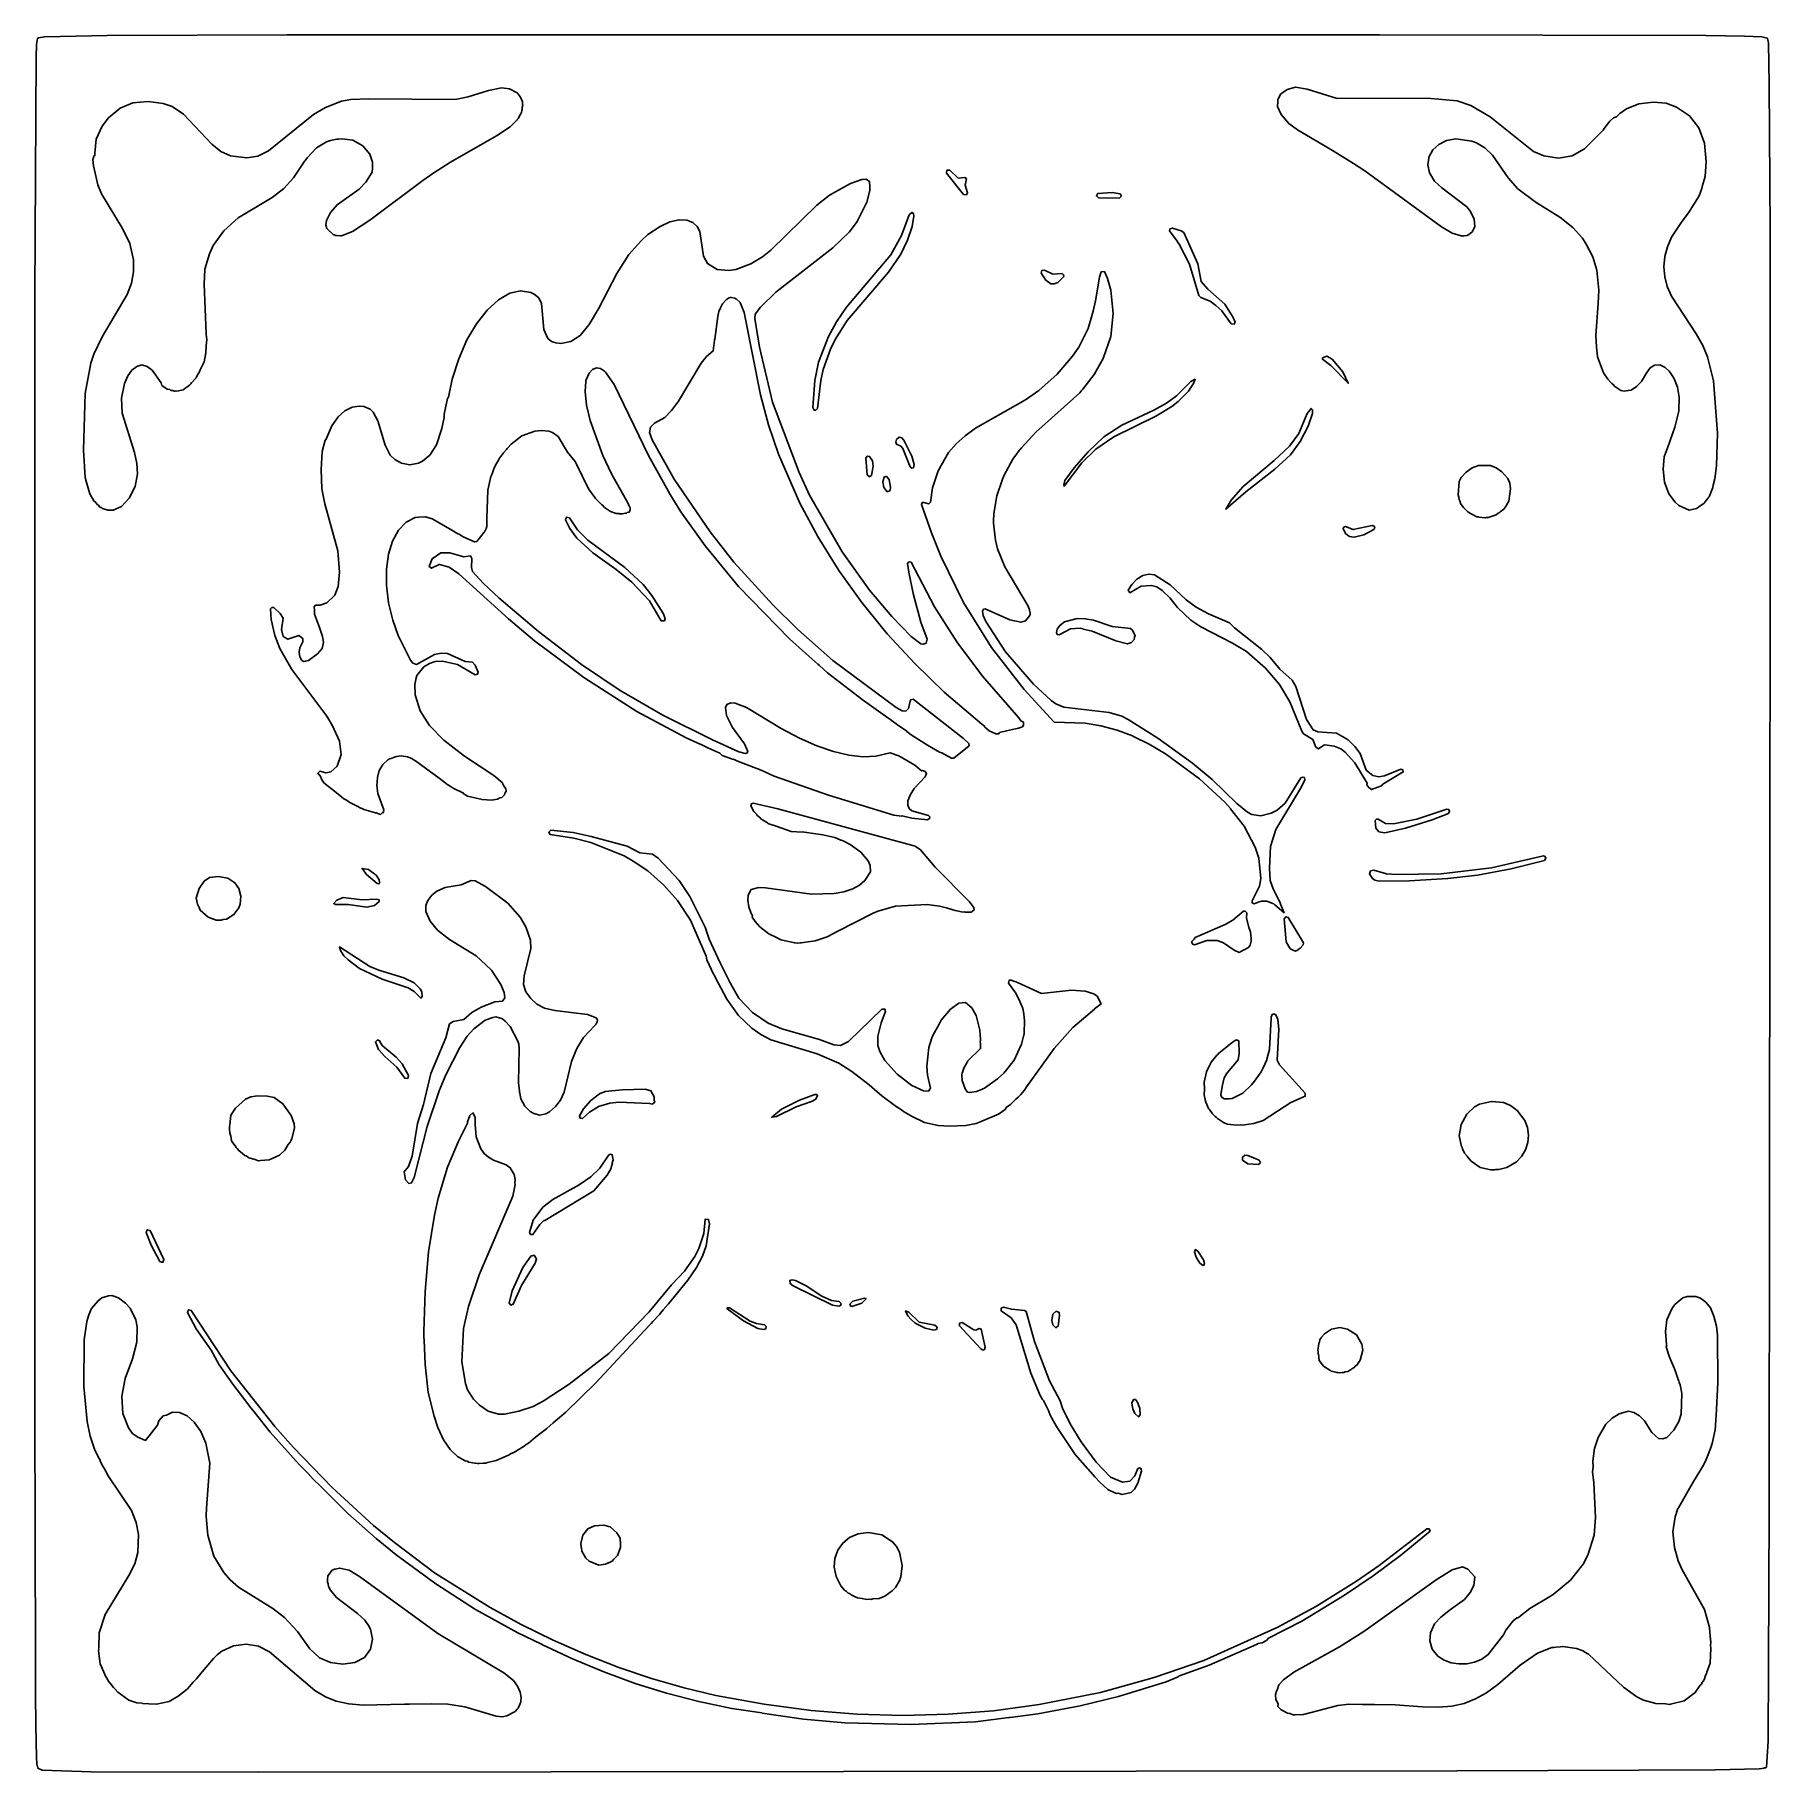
# Model space of a CAD drawing. Header units: millimetres. Extents: x 0 to 299, y 0 to 300.
import ezdxf

# ---------------------------------------------------------------- set-up
doc = ezdxf.new("R2010")
doc.units = ezdxf.units.MM
doc.layers.add('CUT', color=7, linetype='CONTINUOUS')

msp = doc.modelspace()

# ---------------------------------------------------------------- linework, layer by layer
at = {"layer": 'CUT'}
for points in [[(0.3957, 1.4919), (0.3182, 2.7356), (0.2196, 8.1627), (0.1851, 13.7815), (0.1792, 15.5294), (0.1754, 16.6614), (0.0838, 43.8508), (0.0307, 59.6063), (0.0307, 161.6471), (0.0615, 254.8679), (0.2966, 295.9313), (0.3348, 297.8568), (0.3394, 297.9547), (0.3409, 297.9887), (0.3416, 298.0035), (0.343, 298.0323), (0.5342, 299.0662), (0.6863, 299.1593), (1.689, 299.355), (12.5273, 299.5698), (43.5018, 299.662), (231.9466, 299.6927), (288.2375, 299.5391), (294.916, 299.4466), (297.9107, 299.3244), (298.8423, 299.1203), (298.8744, 299.0696), (298.9975, 298.5455), (299.0478, 298.2807), (299.1901, 291.0987), (299.3137, 266.0197), (299.354, 208.3388), (299.1397, 45.2852), (298.9899, 5.5071), (298.7163, 0.9994), (298.6998, 0.9734), (298.5536, 0.8888), (298.4669, 0.8732), (298.3829, 0.858), (298.272, 0.838), (297.897, 0.7703), (297.46, 0.7049), (289.9103, 0.5614), (276.6677, 0.4661), (245.294, 0.3824), (190.0089, 0.2823), (38.6485, 0.1229), (9.7654, 0.2151), (1.339, 0.4651), (0.5907, 0.8007), (0.4794, 1.1708), (0.4655, 1.2183)], [(287.9755, 218.9037), (288.6464, 219.8436), (288.808, 220.0347), (289.4413, 221.623), (289.503, 222.0534), (289.7773, 223.1476), (290.085, 225.3769), (290.2393, 230.9991), (289.5372, 240.0119), (288.5377, 244.1745), (287.7008, 246.129), (286.5761, 248.1336), (282.2954, 254.6093), (281.5865, 256.2759), (281.1538, 257.9415), (281.0223, 259.6945), (281.1843, 261.4428), (281.6172, 263.1092), (282.3261, 264.7758), (284.1395, 267.5422), (285.2261, 268.9719), (287.0696, 271.9216), (287.3638, 272.7387), (287.4374, 272.8864), (287.5264, 273.1903), (287.6227, 273.4579), (287.6299, 273.5439), (288.1251, 275.2354), (288.3036, 277.831), (287.9948, 281.0244), (287.0381, 283.6178), (285.4192, 285.6863), (283.1702, 287.2171), (281.4005, 287.9007), (279.2173, 288.0583), (276.6722, 287.8078), (274.5477, 286.9345), (273.4207, 286.1242), (272.8194, 285.5234), (272.3211, 285.349), (271.7065, 284.7652), (270.6926, 283.5361), (270.555, 283.261), (267.2983, 280.0072), (265.1643, 278.8318), (262.8244, 278.4106), (260.2971, 278.822), (258.5266, 279.5675), (251.0748, 285.5569), (247.7005, 287.4848), (245.3299, 288.3132), (240.1686, 288.765), (224.6443, 288.6743), (219.4626, 290.335), (217.4532, 290.6369), (216.0308, 290.2437), (214.9113, 289.4281), (214.4005, 288.4798), (214.3994, 288.1886), (214.398, 288.1856), (214.3993, 288.1626), (214.3962, 287.3304), (214.9968, 285.9259), (216.3052, 284.3906), (217.7908, 283.2711), (223.8565, 279.7418), (227.4992, 277.4823), (229.4165, 276.2469), (242.6548, 266.6028), (244.5097, 265.4769), (246.0625, 265.0028), (246.23, 265.0189), (246.3297, 264.9911), (246.5184, 265.0465), (247.0705, 265.0994), (247.5404, 265.365), (247.9764, 265.7979), (248.3789, 266.6151), (248.2883, 267.8896), (247.6656, 269.2074), (247.0181, 270.041), (242.6965, 273.322), (241.4732, 274.4505), (240.6069, 275.8574), (240.2857, 277.2831), (240.4442, 278.4207), (240.4732, 278.6164), (240.5168, 278.7014), (241.1546, 279.8579), (242.1913, 280.795), (243.4899, 281.4458), (245.1407, 281.7475), (247.8783, 281.3656), (248.7038, 281.0763), (250.1255, 280.2111), (251.4206, 278.9543), (254.1346, 275.0117), (255.8261, 273.1376), (258.9632, 270.7552), (263.0607, 268.2588), (265.2886, 266.4683), (266.9443, 264.6287), (267.622, 263.5989), (268.7285, 261.4168), (269.4561, 259.0775), (269.7993, 255.6266), (269.6796, 253.3424), (269.2752, 247.8205), (269.3646, 245.8688), (269.5855, 244.1589), (270.589, 241.3914), (271.3188, 240.3135), (271.8695, 239.7475), (272.0128, 239.5627), (272.1837, 239.4246), (272.5568, 239.041), (273.6086, 238.3741), (274.1572, 238.2426), (274.8756, 238.3608), (274.8885, 238.3611), (274.8946, 238.3639), (275.3721, 238.4425), (276.306, 239.025), (277.1405, 239.9242), (278.0717, 241.4674), (278.635, 242.2547), (279.3724, 242.7514), (280.2994, 242.7811), (281.2362, 242.3444), (281.9202, 241.6846), (282.1075, 241.4823), (282.5353, 240.7631), (282.754, 240.3627), (282.796, 240.2858), (282.8143, 240.2523), (282.8203, 240.2414), (283.3384, 238.9155), (283.6188, 237.2123), (283.5925, 234.8098), (283.592, 234.7973), (282.8775, 232.0122), (281.6681, 228.605), (281.6374, 228.534), (281.6203, 228.4702), (281.0644, 226.9043), (280.8883, 224.8034), (281.1241, 222.5618), (281.8657, 220.5558), (282.929, 219.0901), (283.5964, 218.5031), (285.3626, 217.7228), (286.6462, 218.0352), (286.9926, 218.2615), (287.0046, 218.264), (287.058, 218.3042)], [(17.7562, 223.999), (17.6643, 225.7984), (17.2492, 227.6942), (15.0874, 234.4766), (14.9661, 237.0495), (15.5071, 239.536), (16.0968, 240.8673), (16.7967, 241.8846), (17.6314, 242.5201), (18.5115, 242.7562), (19.4142, 242.5198), (20.2645, 241.8693), (21.8218, 239.6557), (21.9331, 239.2289), (22.8857, 238.5837), (23.3112, 238.5063), (23.5253, 238.3798), (23.8036, 238.342), (24.1268, 238.2476), (24.2298, 238.2626), (24.2578, 238.2527), (24.3177, 238.2723), (24.5402, 238.2421), (25.6531, 238.499), (26.7499, 239.2754), (26.8995, 239.446), (26.9768, 239.5063), (27.0886, 239.6617), (27.8594, 240.5407), (28.1724, 241.1675), (28.3948, 241.4764), (28.54, 241.9034), (29.2245, 243.2742), (29.5578, 244.8247), (29.5805, 246.0488), (29.7117, 247.1208), (29.6184, 248.096), (29.6198, 248.1735), (29.2514, 256.6847), (29.3814, 259.2868), (30.1812, 261.9324), (30.8322, 263.3635), (32.6382, 265.9009), (35.129, 268.1068), (40.9531, 271.6313), (42.9849, 273.2065), (44.6668, 275.0114), (46.5126, 277.7786), (46.632, 277.9447), (46.6849, 278.0182), (46.7294, 278.0802), (47.0037, 278.4619), (48.6423, 280.2092), (50.3275, 281.2112), (51.0493, 281.4608), (52.1246, 281.6816), (52.2771, 281.6962), (52.3049, 281.6989), (52.3957, 281.7076), (53.0282, 281.7683), (54.9064, 281.4918), (56.6317, 280.5342), (57.8494, 279.1234), (58.3037, 277.7065), (58.3021, 277.0113), (58.3016, 276.8074), (58.3014, 276.7403), (58.3014, 276.7129), (58.2018, 275.9971), (57.1062, 274.2649), (55.9696, 273.0975), (52.1739, 270.3714), (51.0241, 269.0711), (50.3425, 267.6504), (50.2308, 266.892), (50.4055, 266.3009), (51.5331, 265.2024), (51.732, 265.1735), (51.9155, 265.0686), (52.0366, 265.0618), (52.0732, 265.0396), (52.2023, 265.0525), (52.6974, 265.0246), (52.714, 265.0312), (52.8621, 265.0097), (53.245, 265.1562), (53.3973, 265.1714), (54.4005, 265.5983), (54.8464, 265.7688), (57.8153, 267.7241), (66.9678, 274.5441), (68.8891, 275.8582), (71.712, 277.7469), (79.6632, 282.2482), (82.0419, 283.8387), (82.5344, 284.353), (83.2345, 285.0374), (83.3029, 285.1555), (83.4567, 285.3161), (83.6346, 285.7283), (83.9547, 286.2812), (84.0162, 286.6126), (84.0994, 286.8055), (84.1108, 287.1227), (84.1854, 287.5248), (84.1315, 287.6987), (84.1467, 288.1219), (83.8062, 288.9499), (83.2444, 289.6755), (81.8939, 290.3668), (80.5288, 290.5164), (78.3145, 290.0642), (74.7943, 288.9843), (72.5183, 288.55), (57.574, 288.642), (54.5667, 288.521), (52.9143, 288.2229), (50.1542, 287.1336), (48.1289, 285.9375), (40.3689, 279.6604), (38.4933, 278.7684), (36.5915, 278.4431), (33.7817, 278.8446), (32.1322, 279.5881), (30.6003, 280.8098), (25.6877, 286.0277), (23.7076, 287.2986), (22.2046, 287.8441), (19.5702, 288.1809), (16.9254, 287.9363), (14.749, 287.0366), (12.7608, 285.3744), (11.6565, 283.9026), (10.6401, 281.6751), (10.4054, 279.2537), (10.4192, 278.8657), (10.2879, 278.8657), (10.0728, 278.159), (10.165, 277.0836), (10.9024, 273.8266), (11.517, 272.2903), (15.1734, 266.2987), (16.4493, 263.7242), (17.0701, 260.8965), (17.0732, 258.8354), (16.7222, 256.8545), (15.9838, 254.8855), (11.634, 247.6285), (10.2132, 244.6061), (9.6865, 243.0562), (8.7134, 237.8416), (8.439, 228.0848), (8.7106, 223.3713), (8.8292, 222.9728), (8.8336, 222.9021), (9.559, 220.5121), (9.5638, 220.505), (9.588, 220.4234), (10.2387, 219.3208), (10.5779, 219.0183), (10.8128, 218.6741), (11.0064, 218.5695), (11.179, 218.2736), (11.6032, 218.104), (11.7099, 218.0088), (12.6303, 217.724), (13.5774, 217.7463), (14.9937, 218.3649), (16.3397, 219.8193), (17.3483, 221.8118)], [(160.7539, 272.0732), (160.9138, 272.4375), (160.4835, 273.7691), (160.713, 274.8825), (160.4265, 275.0578), (159.3073, 274.9921), (157.8494, 276.346), (157.3521, 276.3269), (157.3014, 275.8026), (160.2369, 272.1304)], [(41.4273, 196.0976), (42.2852, 193.863), (44.3606, 190.2654), (50.3829, 182.1831), (51.3759, 180.5665), (52.5753, 177.8909), (52.8674, 175.5755), (52.1833, 173.567), (51.11, 172.6358), (50.2213, 172.4363), (49.1839, 172.7357), (48.8472, 172.3691), (49.3684, 171.7494), (49.4024, 171.4776), (49.894, 170.7402), (52.0026, 169.0608), (52.4093, 168.677), (52.9278, 168.3239), (53.3661, 167.9748), (53.7775, 167.7453), (54.3796, 167.3353), (55.6496, 166.7009), (56.285, 166.3463), (56.4894, 166.2813), (56.7836, 166.1344), (58.8164, 165.5149), (58.8966, 165.5154), (59.6649, 165.2709), (59.9311, 165.5223), (60.0912, 165.5234), (60.1563, 165.735), (60.218, 165.7933), (60.1958, 165.8635), (60.2529, 166.0489), (59.2156, 168.8789), (59.0282, 170.2725), (59.121, 171.6373), (59.4612, 172.8185), (60.079, 173.8739), (60.9357, 174.6963), (61.1027, 174.779), (62.3962, 175.2684), (63.2057, 175.374), (64.3312, 175.2122), (65.0721, 174.8824), (65.0834, 174.8763), (65.1246, 174.8538), (65.2986, 174.7591), (65.7166, 174.5314), (69.782, 171.521), (71.2873, 170.3527), (71.5297, 170.2268), (71.7408, 170.0705), (71.8644, 170.0097), (72.1798, 169.7712), (73.9912, 168.9245), (73.9219, 168.8659), (74.69, 168.405), (77.1789, 167.8212), (78.8074, 167.6983), (79.8521, 167.8827), (80.2415, 168.1139), (80.5842, 168.2019), (81.0397, 168.6316), (81.1247, 168.9516), (81.348, 169.2077), (81.2866, 169.7001), (80.9485, 170.1688), (80.6758, 170.7568), (79.2235, 172.0018), (74.1433, 175.3284), (70.5664, 178.0721), (68.1174, 180.5802), (66.503, 183.1456), (65.6683, 185.8668), (65.5709, 187.6824), (65.8409, 188.8072), (65.8412, 188.8124), (65.9412, 189.2287), (67.1185, 190.7095), (68.0929, 191.3149), (69.1203, 191.6244), (70.3321, 191.718), (72.9188, 191.1412), (76.0106, 189.3577), (76.4034, 189.4527), (76.5101, 189.8076), (75.9697, 191.0264), (75.5066, 191.531), (74.2373, 191.6566), (71.2068, 193.0002), (70.1276, 193.0825), (68.9756, 192.8256), (65.8547, 191.1224), (65.2571, 191.3416), (64.8227, 191.8645), (62.7241, 196.1117), (61.803, 198.7521), (61.0619, 201.7734), (60.715, 204.7653), (60.715, 207.5374), (61.0581, 210.145), (61.7457, 212.3936), (62.7573, 214.2549), (64.0718, 215.6557), (65.644, 216.4414), (66.2647, 216.5443), (67.4217, 216.5474), (68.5707, 216.2466), (68.6595, 216.2125), (68.6902, 216.2008), (68.6987, 216.1975), (68.7046, 216.1952), (71.9537, 214.2965), (72.9911, 213.643), (73.2096, 213.5625), (73.9178, 213.1487), (75.8787, 212.2513), (76.2711, 212.3167), (77.5262, 213.9195), (77.6061, 213.9931), (77.6346, 214.0579), (77.6495, 214.0769), (77.6984, 214.2029), (77.7076, 214.2239), (77.8042, 214.3428), (77.8665, 214.585), (78.0123, 214.9164), (78.0085, 215.1375), (78.0397, 215.2589), (78.0042, 215.3888), (77.989, 216.2735), (78.2026, 221.1745), (78.7152, 223.5101), (78.7473, 223.5931), (78.8073, 223.748), (78.8982, 223.9828), (79.2263, 224.8305), (79.4569, 225.387), (80.0574, 226.4778), (80.192, 226.7165), (80.8887, 227.596), (81.4172, 228.2087), (81.5235, 228.332), (81.6369, 228.4634), (82.2022, 229.1188), (84.0439, 230.513), (86.2648, 231.3535), (87.4278, 231.48), (88.7028, 231.3247), (89.3406, 231.1072), (90.2778, 230.4195), (91.9245, 227.7213), (93.2275, 226.1229), (93.4627, 225.6761), (95.5567, 221.381), (96.6247, 219.8967), (96.7623, 219.759), (96.7726, 219.7432), (97.7943, 218.6972), (97.8909, 218.6296), (98.3079, 218.2124), (99.3229, 217.4851), (100.2962, 217.1345), (100.7561, 217.1217), (100.9015, 217.071), (101.239, 217.107), (101.3721, 217.0769), (101.932, 217.1809), (102.1001, 217.1988), (102.2312, 217.3013), (102.5771, 217.3893), (102.7334, 217.7691), (102.6978, 217.8805), (102.7208, 218.0672), (102.6934, 218.123), (102.7079, 218.1706), (102.5918, 218.3291), (102.4859, 218.544), (102.3878, 218.8513), (99.5217, 223.9722), (97.9982, 227.1745), (95.8173, 233.1949), (95.1979, 235.8515), (94.9444, 238.1802), (95.0744, 239.892), (95.1036, 240.0962), (95.625, 241.3424), (96.2498, 241.9715), (96.9405, 242.2634), (97.6315, 242.1667), (98.2996, 241.6942), (98.4651, 241.5278), (99.953, 239.4095), (105.9132, 227.1513), (109.6179, 220.4461), (111.4869, 217.443), (115.6351, 211.5738), (121.3922, 204.5917), (130.203, 195.5348), (133.0367, 193.0073), (135.0821, 191.1467), (135.3831, 190.9144), (136.74, 189.704), (142.7543, 185.0707), (147.1837, 181.8947), (147.2295, 181.8545), (147.2645, 181.8368), (149.0471, 180.5586), (150.381, 179.6939), (150.4302, 179.5586), (151.1676, 178.9748), (154.0251, 177.1927), (156.0838, 176.0251), (156.4767, 175.9023), (158.1409, 174.9679), (158.5309, 174.9807), (161.1671, 177.1106), (161.1138, 177.517), (160.2117, 178.3601), (151.559, 185.1453), (151.0533, 185.0045), (150.7201, 183.5134), (150.2677, 183.0845), (149.6108, 183.1146), (148.5804, 183.7256), (137.6953, 191.7826), (131.6692, 197.1322), (127.3545, 201.4161), (120.6188, 208.7365), (116.495, 213.9681), (110.3358, 223.0839), (106.4907, 229.8512), (106.0683, 231.0973), (106.223, 232.0283), (106.9337, 232.7079), (108.7081, 233.7266), (109.873, 234.8885), (111.0506, 236.5212), (114.9775, 243.087), (115.8833, 244.2151), (117.0438, 245.1788), (117.2609, 247.062), (117.3113, 247.2298), (117.8421, 251.1364), (118.0343, 251.9542), (118.2825, 252.613), (118.6603, 253.312), (119.3308, 254.0546), (119.6645, 254.2655), (120.0642, 254.4199), (120.1333, 254.4164), (120.1411, 254.416), (120.1537, 254.4153), (120.1674, 254.4146), (120.7917, 254.2606), (120.9323, 254.1801), (121.0116, 254.1347), (121.0534, 254.1108), (121.0587, 254.1078), (121.6841, 253.5046), (122.392, 251.8003), (125.1914, 237.5942), (126.6006, 232.4153), (128.3218, 227.3744), (131.9745, 218.9068), (135.1316, 213.0844), (138.6905, 207.3488), (142.6768, 201.7999), (147.0475, 196.4205), (151.802, 191.2661), (156.8797, 186.3426), (163.3973, 180.8041), (163.8114, 180.504), (163.8268, 180.3882), (164.6564, 179.6815), (165.7625, 179.1592), (166.2849, 179.1592), (166.4465, 179.3705), (167.6038, 179.706), (169.71, 180.1322), (170.3813, 180.3768), (170.5757, 180.6397), (170.5279, 180.7151), (170.566, 180.7363), (170.543, 181.2), (170.078, 181.4266), (169.7559, 181.9359), (163.4737, 189.1128), (159.0717, 195.0241), (155.2226, 201.0607), (151.182, 208.7654), (150.7895, 208.8308), (150.5511, 208.5546), (150.7894, 207.0386), (151.558, 203.3508), (152.8776, 198.4111), (153.9486, 195.5076), (153.7643, 194.7724), (153.2623, 194.592), (152.8357, 194.6993), (151.199, 195.9456), (147.8814, 199.3862), (144.024, 203.9536), (139.2883, 210.5344), (133.6554, 220.3214), (131.8592, 224.2231), (127.2743, 236.3199), (125.0299, 245.8204), (124.1989, 250.7735), (124.2717, 251.5346), (125.1754, 252.7399), (127.8366, 255.3076), (137.6895, 262.9808), (140.5404, 265.7409), (141.8782, 267.479), (143.539, 270.8432), (144.0383, 272.8667), (144.0733, 273.7239), (143.9979, 274.1251), (143.9743, 274.4062), (143.6643, 274.6262), (143.6461, 274.6273), (143.4107, 274.7997), (142.6874, 274.7447), (140.7304, 274.0587), (137.0823, 272.0189), (134.9218, 270.2822), (126.9827, 262.5573), (125.558, 261.3788), (123.5505, 260.1831), (120.9751, 259.219), (119.7271, 259.022), (117.7063, 259.2085), (116.0719, 260.2337), (115.3483, 261.5049), (114.7409, 265.7695), (114.2696, 266.608), (113.5052, 267.3061), (112.4808, 267.7517), (111.1523, 267.8078), (109.5871, 267.416), (107.894, 266.6431), (105.779, 265.2249), (104.6499, 264.2206), (102.49, 261.7903), (100.4091, 258.5191), (97.2699, 252.4264), (95.6406, 249.7211), (94.0981, 247.8634), (92.4933, 246.7972), (90.737, 246.4582), (89.8835, 246.5476), (89.1428, 246.8256), (88.5337, 247.3073), (87.8166, 248.8543), (87.4544, 253.3626), (86.996, 254.3066), (86.1774, 254.9742), (85.6042, 255.2532), (83.812, 255.5648), (81.9424, 255.1208), (80.0424, 254.0123), (78.0499, 252.21), (76.2338, 249.8745), (74.5597, 247.0679), (73.16, 243.8373), (72.0404, 240.2969), (71.3847, 237.2213), (71.218, 236.9859), (70.6649, 234.2513), (70.6365, 233.7115), (70.2247, 231.7798), (69.3277, 228.992), (68.1601, 227.1793), (66.921, 226.1573), (66.2118, 225.8292), (64.7036, 225.5615), (63.3062, 225.8118), (62.1081, 226.4812), (61.3312, 227.2182), (60.4554, 228.9142), (59.2175, 233.1129), (58.4172, 234.6068), (57.8919, 235.1356), (56.8071, 235.6003), (56.0072, 235.6663), (54.7529, 235.4629), (53.5182, 234.8455), (52.3727, 233.7885), (51.2632, 232.2806), (50.2572, 229.8763), (50.1091, 229.7653), (49.5867, 227.8295), (49.4024, 224.7569), (49.556, 221.4077), (50.0476, 218.8267), (52.2906, 210.6843), (52.6099, 207.0329), (52.3459, 204.5468), (51.7806, 203.0892), (50.3944, 201.744), (49.2566, 201.3529), (48.4693, 201.3363), (48.2157, 201.0553), (48.2738, 200.4549), (48.2655, 200.4524), (48.2655, 199.7765), (49.1165, 197.487), (49.66, 195.9468), (49.824, 194.9598), (49.5975, 193.8609), (48.7871, 192.9345), (47.2214, 191.8019), (46.452, 191.6092), (46.0839, 191.83), (45.733, 192.4241), (45.6298, 193.2265), (45.763, 194.0063), (46.2959, 195.0057), (46.2962, 195.5954), (45.5503, 196.121), (43.6941, 195.4808), (42.8691, 195.9657), (42.587, 197.1325), (42.859, 199.1095), (42.3463, 199.8948), (41.2652, 200.9305), (40.9369, 200.9589), (40.6933, 200.6894), (40.7935, 198.873)], [(187.4583, 271.8577), (187.2245, 272.2644), (185.8286, 272.5084), (183.3707, 272.3298), (183.1315, 271.8947), (183.4756, 271.5801), (187.0928, 271.5173)], [(138.0782, 247.1256), (140.1676, 250.4133), (147.2961, 258.7708), (149.3855, 261.8434), (150.5531, 264.3015), (151.352, 266.6367), (151.6285, 268.3881), (151.567, 268.8797), (151.2905, 269.0641), (150.8296, 268.6339), (149.5391, 265.1004), (147.6648, 261.7512), (140.0447, 252.7177), (138.2933, 250.1982), (136.9414, 247.6786), (135.2207, 243.2233), (134.5754, 240.0585), (134.2067, 235.4189), (134.4525, 234.9887), (134.7291, 234.958), (135.0056, 235.2345), (135.5894, 240.0893), (136.0196, 241.9943), (137.2793, 245.4971)], [(197.1033, 263.9635), (197.4026, 263.5645), (199.1944, 260.1278), (200.8015, 254.7365), (201.1511, 254.3721), (202.7332, 253.7315), (203.7485, 253.0346), (204.7417, 252.1012), (206.4022, 249.84), (206.9003, 249.7942), (207.0647, 250.1651), (206.7255, 250.9468), (205.2982, 253.2269), (202.328, 255.8305), (201.1905, 257.165), (200.6491, 260.1899), (198.1986, 265.5989), (197.7485, 265.9131), (196.2493, 266.3509), (195.8254, 266.2526), (195.7427, 265.8584), (197.0423, 264.099)], [(156.2812, 209.7736), (160.1946, 201.7939), (165.0502, 194.0496), (170.661, 186.8156), (175.8783, 181.2001), (181.189, 180.9976), (183.9138, 180.5662), (186.7097, 179.8124), (189.3838, 178.7909), (189.5333, 178.7224), (192.2382, 177.4005), (195.0777, 175.7326), (200.9023, 171.4164), (205.2939, 167.3627), (206.2598, 166.2592), (206.257, 166.2408), (208.6305, 163.2214), (210.532, 159.6231), (211.1386, 157.7362), (211.4767, 154.2184), (211.2438, 152.9231), (209.9763, 150.3832), (210.0112, 150.0224), (210.3659, 149.8476), (211.1855, 150.1907), (211.6245, 150.3022), (212.533, 150.3289), (213.5651, 149.935), (213.6258, 149.899), (213.6426, 149.889), (213.6608, 149.8783), (213.7526, 149.8239), (213.925, 149.6918), (215.5083, 148.3101), (214.8966, 149.8174), (214.9028, 149.8425), (214.819, 150.0087), (214.648, 150.4302), (214.5703, 150.5019), (213.5993, 152.4271), (213.1177, 153.8518), (212.964, 155.9797), (213.1837, 159.726), (214.0985, 162.6431), (218.3409, 169.7141), (219.0984, 171.1926), (218.9962, 171.6134), (218.716, 171.7158), (218.4211, 171.5603), (215.6854, 167.2167), (214.3217, 165.9798), (213.2964, 165.5007), (211.4672, 165.0316), (209.9652, 165.2498), (209.1854, 165.6323), (207.3826, 167.1399), (203.1156, 171.284), (199.7331, 174.1134), (193.7014, 178.4301), (188.5919, 181.6436), (187.4998, 182.2011), (185.3322, 182.8593), (177.522, 183.7463), (176.1572, 184.3126), (175.3209, 184.8869), (172.3104, 187.7393), (167.4781, 193.2791), (164.0573, 198.5454), (163.621, 199.5812), (163.5042, 200.3303), (163.6645, 200.6459), (163.9388, 200.6869), (168.2243, 198.8291), (170.1233, 198.3929), (170.9277, 198.617), (171.661, 199.5423), (171.6731, 199.6607), (171.6997, 199.6993), (171.6864, 199.7907), (171.7126, 200.0465), (171.5874, 200.4748), (171.5819, 200.5124), (171.5714, 200.5292), (171.3761, 201.1971), (167.3345, 207.9331), (166.0795, 211.041), (165.7072, 212.5691), (165.4125, 215.4568), (165.4104, 215.831), (165.4631, 217.1386), (165.9547, 220.2113), (166.9231, 223.0874), (167.217, 223.7752), (168.7112, 226.5146), (169.8105, 228.0141), (169.8137, 228.0177), (169.8321, 228.0381), (169.9086, 228.1231), (170.208, 228.4555), (172.6707, 231.1575), (180.2653, 237.9384), (180.6373, 238.4344), (180.7775, 238.5623), (182.7567, 241.1168), (184.3055, 243.8776), (185.6148, 247.6693), (186.0454, 251.6495), (185.6248, 255.662), (185.0674, 257.6781), (184.521, 258.8805), (183.9749, 258.8226), (183.6706, 257.9106), (182.9637, 253.8298), (182.5827, 252.0551), (181.7275, 249.0362), (180.1149, 245.8022), (179.0403, 244.2524), (176.3523, 241.1954), (173.1977, 238.3518), (170.9329, 236.7403), (162.2668, 231.842), (160.4751, 230.5377), (158.9513, 229.1391), (157.648, 227.677), (155.825, 224.4776), (154.8796, 221.5644), (154.5178, 219.0987), (154.23, 218.8029), (153.1484, 219.1031), (152.9654, 218.6804), (154.6847, 213.8248)], [(175.2859, 256.7711), (175.839, 256.7341), (176.477, 257.0036), (177.4894, 258.0277), (177.4779, 258.321), (177.2292, 258.535), (175.6001, 258.4405), (174.1742, 259.0998), (173.7128, 259.0455), (173.6317, 258.5881), (174.4095, 257.3664)], [(222.1144, 243.9608), (222.1452, 243.7457), (223.5586, 242.6703), (226.5697, 239.5976), (225.6172, 241.5641), (223.7736, 243.7764), (222.8519, 244.2988)], [(193.3854, 233.9133), (196.12, 235.6032), (197.2569, 236.4636), (199.0083, 238.215), (199.9608, 239.6898), (200.1452, 240.3043), (199.4385, 239.9356), (196.9497, 237.4468), (195.229, 236.187), (193.0474, 234.958), (187.5474, 232.377), (184.4134, 230.349), (181.7095, 227.7988), (179.2821, 225.0334), (177.715, 222.8211), (177.5, 222.1144), (177.5614, 221.8379), (180.6033, 225.8937), (183.0614, 228.2597), (186.134, 230.349)], [(219.6563, 232.1926), (220.3938, 234.3742), (220.3938, 235.0194), (220.1479, 235.2652), (219.5027, 234.4049), (218.0586, 230.9636), (216.4301, 228.7513), (213.8183, 226.2932), (208.4413, 221.7764), (206.3519, 219.472), (205.4608, 217.8742), (208.9329, 220.8854), (213.9105, 224.7876), (216.6144, 227.2457), (218.2736, 229.5502)], [(151.0273, 225.1697), (151.2971, 224.9744), (151.5889, 225.036), (151.7325, 225.6091), (151.3141, 227.033), (149.9047, 229.8067), (149.5593, 230.1907), (149.1313, 230.3195), (148.6745, 229.8962), (148.5383, 229.4367), (148.6719, 229.0838), (149.3997, 228.748), (149.7768, 228.342)], [(143.9935, 223.4765), (144.3509, 223.7287), (144.659, 225.2981), (144.5356, 226.2052), (144.0259, 226.9619), (143.6003, 227.0506), (143.3578, 226.6899), (143.6005, 223.8096)], [(253.416, 217.9199), (253.7857, 218.4951), (253.8241, 218.5354), (253.8363, 218.5739), (254.2784, 219.2617), (254.5348, 221.4146), (254.4227, 222.3836), (254.1, 223.1764), (253.0395, 224.3442), (252.1093, 225.006), (251.0851, 225.4042), (249.0088, 225.4174), (247.9184, 225.006), (246.9313, 224.2943), (246.044, 223.3428), (245.6831, 222.6499), (245.5207, 220.3444), (245.6877, 219.7472), (245.6677, 219.6977), (245.8089, 219.3138), (245.9597, 218.7748), (246.352, 218.334), (246.4649, 218.1908), (246.518, 218.1476), (247.1166, 217.4751), (247.4576, 217.2838), (247.5522, 217.1891), (247.8791, 217.0473), (248.7265, 216.572), (249.0163, 216.5541), (249.1044, 216.5159), (250.2223, 216.4247), (250.3835, 216.4537), (250.4514, 216.4503), (250.4935, 216.4633), (250.6749, 216.4521), (252.0979, 216.9231), (252.442, 217.1833), (252.5989, 217.2509), (252.7738, 217.4342)], [(146.9274, 223.5893), (146.5279, 223.4049), (146.2821, 222.6368), (146.4972, 221.6228), (147.0503, 220.8854), (147.5419, 221.1312), (147.6341, 221.715), (147.3883, 222.944)], [(93.5421, 212.8982), (96.2578, 210.3652), (100.2943, 207.498), (102.9838, 205.3324), (106.0322, 202.0689), (108.0773, 198.6709), (108.6253, 198.6459), (108.748, 198.9996), (108.4559, 199.829), (106.487, 203.0275), (104.9748, 204.8995), (101.7897, 207.8414), (95.4318, 212.5368), (93.6595, 214.3447), (92.2555, 216.3953), (91.7423, 216.5198), (91.5626, 216.0542), (92.3032, 214.5857)], [(226.8097, 213.1969), (227.604, 213.0787), (229.2741, 213.4685), (230.9728, 214.3941), (231.1463, 214.7167), (231.0337, 214.9919), (230.7217, 215.106), (227.442, 214.3768), (226.0835, 214.8985), (225.7694, 214.7711), (225.6695, 214.4845), (226.1716, 213.631)], [(71.4945, 207.8882), (73.1845, 206.7513), (81.7571, 198.9776), (86.2431, 195.1983), (94.7235, 188.8994), (103.8492, 183.0307), (112.3604, 178.4525), (114.9107, 177.3156), (114.979, 177.313), (116.1447, 176.7338), (118.191, 175.8296), (118.5978, 175.4413), (120.3799, 174.7653), (120.4895, 174.814), (121.4075, 174.4084), (125.3229, 172.9162), (127.5391, 171.8463), (136.9414, 168.5894), (148.2179, 165.148), (149.5698, 164.9637), (149.6372, 165.0142), (151.33, 164.6477), (154.0184, 164.3432), (154.3624, 164.5435), (154.3969, 164.8378), (154.1805, 165.0883), (151.3221, 165.8988), (150.8147, 166.284), (150.5893, 166.8867), (150.6282, 167.601), (151.0835, 168.6727), (151.7206, 169.7206), (153.595, 171.7234), (153.8101, 172.3072), (153.595, 172.6759), (153.1341, 172.8296), (152.9934, 172.7793), (151.807, 173.7486), (149.0593, 175.3546), (147.5444, 175.9076), (145.0843, 175.2959), (142.8949, 175.2013), (140.4124, 175.4865), (137.7885, 176.1362), (134.9442, 177.0963), (131.9475, 178.4112), (128.778, 180.0886), (122.7591, 183.6952), (120.8433, 184.4672), (120.0986, 184.5334), (119.3978, 184.2247), (119.1472, 183.7272), (119.32, 182.3005), (120.3949, 180.2383), (122.4423, 177.4399), (123.0161, 176.1307), (122.8529, 175.8369), (122.5616, 175.7544), (121.455, 176.0824), (116.908, 178.1104), (108.3528, 182.3577), (101.0265, 186.6371), (94.3501, 191.1296), (86.906, 196.79), (80.1173, 202.5343), (77.3766, 205.1205), (75.5494, 207.1459), (75.3422, 207.8368), (75.3958, 209.4094), (75.1749, 209.852), (74.0322, 209.6797), (71.6233, 210.3886), (70.078, 210.3874), (68.5766, 209.3474), (68.0323, 208.0261), (68.4613, 207.7207), (69.7628, 208.3301), (69.858, 208.3428)], [(224.1424, 177.0391), (225.31, 176.5474), (226.0266, 175.9741), (227.085, 174.8726), (227.6801, 174.1798), (229.8241, 170.6646), (229.7653, 170.3408), (230.1032, 169.8799), (230.5949, 169.5419), (232.3155, 170.2178), (232.5212, 170.4676), (236.0644, 172.5986), (235.9766, 172.9553), (235.6311, 173.0803), (232.7982, 171.9202), (231.8481, 171.7601), (230.8234, 171.9743), (229.6772, 172.9063), (228.6106, 175.748), (227.6927, 177.0039), (226.5761, 178.1162), (224.5512, 179.2703), (221.325, 179.5088), (220.5069, 179.8577), (219.3439, 181.6194), (217.5171, 187.3083), (216.9193, 188.42), (214.7602, 190.3049), (213.121, 192.3097), (211.6829, 193.6885), (206.972, 197.4208), (206.104, 198.3263), (202.4644, 199.858), (200.3653, 201.0163), (198.5914, 202.2631), (195.8816, 204.8236), (193.1578, 206.5513), (192.1936, 206.6931), (191.1687, 206.4541), (190.1295, 205.8362), (189.2233, 204.9366), (188.598, 203.9454), (188.9033, 203.4867), (190.832, 204.5927), (192.6406, 204.7487), (193.5356, 204.5274), (194.4653, 203.8787), (195.7736, 202.6067), (197.134, 200.9441), (199.4078, 198.7625), (201.1591, 197.6256), (206.5977, 194.7988), (208.9943, 193.3547), (212.282, 190.4664), (214.7416, 187.6452), (216.5031, 184.7036), (218.5416, 179.6125), (218.8411, 179.1807), (220.4414, 178.2098), (220.969, 176.872), (221.4224, 176.5926), (222.3833, 177.2059), (222.55, 177.2357)], [(180.3087, 197.3704), (180.8105, 197.2691), (180.8491, 197.2262), (182.3854, 196.8575), (186.472, 195.1675), (188.4692, 194.6759), (189.2066, 194.891), (189.6368, 195.4133), (189.6983, 195.7821), (189.6529, 195.8036), (189.8484, 196.054), (189.3569, 197.0376), (188.9944, 197.3129), (185.8797, 197.6654), (182.6096, 198.7726), (181.1989, 199.0147), (179.8445, 199.0377), (177.6456, 198.4571), (176.8123, 197.8514), (176.353, 197.1984), (176.237, 196.6536), (176.3771, 196.3142), (176.7001, 196.2329), (178.6734, 197.2435)], [(124.5171, 165.3042), (124.6201, 165.0866), (124.9588, 164.8423), (125.0571, 164.7396), (125.0639, 164.7317), (125.0656, 164.7306), (125.2876, 164.4985), (126.4203, 163.7881), (126.4944, 163.7346), (126.52, 163.7256), (126.6317, 163.6555), (127.9325, 163.2258), (130.4889, 162.3212), (132.3632, 162.229), (132.3991, 162.2729), (134.7248, 161.9377), (135.9769, 161.7383), (138.0272, 161.2684), (138.9486, 160.896), (139.0307, 160.8464), (139.1095, 160.831), (139.452, 160.6926), (140.6928, 160.081), (142.503, 158.7428), (143.7435, 157.2579), (144.0935, 156.4504), (144.1458, 155.3425), (143.2087, 153.8516), (142.2825, 153.0535), (141.1025, 152.4301), (139.5792, 151.9424), (137.8965, 151.6336), (134.0012, 151.511), (126.064, 152.6184), (124.8992, 152.6724), (123.5773, 152.2979), (123.0902, 151.3563), (123.0199, 150.4976), (123.1682, 149.3415), (123.5716, 148.1798), (123.8035, 147.8442), (123.7905, 147.5726), (124.2822, 146.8045), (125.081, 145.9134), (126.6174, 144.6844), (128.0822, 143.9729), (128.4503, 143.756), (128.597, 143.7228), (128.7682, 143.6397), (131.0419, 143.1481), (131.1482, 143.1453), (131.5667, 143.0505), (132.0642, 143.1212), (132.2095, 143.1173), (134.6062, 143.4553), (136.6955, 144.162), (138.5262, 145.1629), (144.6472, 148.2628), (144.7117, 148.2865), (144.7754, 148.3099), (144.9399, 148.3704), (145.4527, 148.5588), (148.4788, 149.4365), (153.9288, 149.7166), (156.0517, 149.4396), (157.4586, 149.1251), (158.757, 148.6788), (160.1704, 148.433), (160.4093, 148.4655), (160.5745, 148.4286), (161.1517, 148.432), (161.3261, 148.3969), (161.4386, 148.4336), (161.5546, 148.4343), (161.6348, 148.4978), (161.7362, 148.5309), (161.7551, 148.5929), (162.0294, 148.8099), (162.0195, 149.1942), (161.7156, 149.5844), (161.6212, 149.789), (161.5421, 149.8071), (161.2242, 150.2152), (155.352, 156.1502), (152.7941, 159.1383), (151.8883, 159.8037), (128.1832, 166.2074), (123.961, 167.1931), (123.6493, 167.0734), (123.5449, 166.7563), (124.0716, 165.7699)], [(231.8635, 162.2593), (232.8529, 162.1018), (236.4581, 162.9198), (241.0237, 164.3596), (243.8372, 165.43), (244.0525, 165.8044), (243.8913, 166.095), (243.5645, 166.1554), (238.3862, 164.4523), (234.3561, 163.6212), (232.9861, 163.7205), (231.7467, 164.4608), (231.4447, 164.4617), (231.2204, 164.2097), (231.3342, 162.9092)], [(95.9631, 160.4377), (101.6835, 158.1225), (103.242, 157.2255), (105.7543, 155.5307), (108.5196, 153.0726), (110.8855, 150.3994), (113.1254, 147.028), (115.8054, 140.8383), (115.9554, 140.1983), (117.123, 137.7095), (117.1932, 137.6329), (117.3698, 137.2251), (119.4155, 133.4059), (121.416, 130.5829), (123.6867, 128.4319), (125.2608, 127.3134), (126.9879, 126.4063), (134.9619, 123.9848), (138.7177, 122.3533), (140.9775, 120.941), (143.937, 118.6442), (144.8503, 117.8565), (146.1285, 116.7542), (148.5866, 114.9107), (149.5023, 114.3251), (149.8523, 114.0534), (150.2553, 113.8435), (151.229, 113.2207), (153.5028, 112.1453), (155.8687, 111.623), (157.8045, 111.5308), (160.6005, 111.6537), (162.4134, 111.9609), (163.2598, 112.3227), (163.2964, 112.3324), (163.402, 112.3835), (166.2234, 113.5894), (167.391, 114.3883), (167.4405, 114.4758), (167.5765, 114.7164), (168.3136, 115.2367), (169.2206, 116.145), (169.659, 116.5234), (170.0204, 116.946), (170.3737, 117.2998), (170.6558, 117.689), (170.7851, 117.8401), (170.9685, 118.0545), (170.9536, 118.0996), (175.8719, 124.8838), (179.067, 128.5531), (182.7849, 131.7179), (182.7908, 131.7275), (183.932, 132.5888), (183.2504, 133.9508), (182.7087, 134.3134), (181.2159, 134.8193), (178.8388, 134.9482), (173.6591, 134.3685), (169.511, 136.2915), (168.4151, 136.7139), (168.0885, 136.6717), (167.9463, 136.1735), (169.2114, 134.4338), (169.9565, 133.0123), (170.3636, 131.9562), (170.4193, 131.7997), (170.47, 131.6575), (170.4809, 131.627), (170.4913, 131.5978), (170.646, 130.8103), (170.7406, 129.7367), (170.6532, 127.5237), (170.6041, 127.1719), (170.6015, 127.1532), (170.597, 127.1211), (170.5884, 127.0593), (170.1954, 125.6737), (168.9501, 122.9094), (167.1572, 120.681), (166.0973, 119.6804), (163.8126, 118.0647), (163.5635, 117.9489), (163.3532, 117.8667), (163.2986, 117.8453), (163.0087, 117.7319), (162.4565, 117.516), (161.2538, 117.3127), (160.9296, 117.3907), (160.472, 117.9567), (159.9994, 119.3994), (159.9845, 119.4606), (159.9712, 119.5153), (159.9662, 119.5358), (159.9651, 119.5403), (159.9265, 120.1304), (159.9343, 120.232), (159.9448, 120.3677), (159.948, 120.41), (159.9655, 120.6372), (160.2601, 121.4985), (160.7598, 122.4536), (160.9782, 122.7995), (163.1682, 124.8901), (163.1335, 125.5643), (163.1546, 125.626), (163.1189, 125.8474), (163.1094, 126.0326), (163.1557, 126.3147), (163.0911, 127.5091), (163.0167, 127.8336), (163.0055, 128.0512), (162.3799, 130.5726), (161.6707, 131.8952), (160.5624, 132.8377), (159.4272, 132.7403), (157.971, 131.6801), (156.3658, 129.8068), (155.9924, 129.0985), (154.8967, 127.1509), (154.8221, 126.8782), (154.7554, 126.7518), (154.2561, 125.1023), (153.8684, 121.8892), (154.0184, 120.3265), (154.5381, 118.0676), (154.1665, 117.5748), (153.327, 117.6273), (151.3244, 118.5177), (148.7588, 120.4652), (146.6451, 122.8242), (145.7758, 124.384), (145.4272, 125.4184), (145.4317, 127.0611), (145.9868, 129.3429), (146.7837, 131.302), (146.6421, 131.7153), (146.1442, 131.6907), (140.3753, 126.0978), (139.002, 125.3967), (137.8459, 125.522), (135.3495, 126.4763), (128.8914, 128.3218), (126.541, 129.2637), (123.8421, 131.0947), (121.4882, 133.6109), (120.0073, 136.1116), (118.1655, 139.7951), (116.3513, 143.761), (115.6657, 145.8404), (113.0047, 151.0999), (111.1478, 153.8987), (107.5429, 157.7157), (106.549, 158.4), (104.3903, 158.6218), (102.1922, 159.7642), (96.0132, 161.4752), (92.8972, 162.1464), (89.0402, 162.5356), (88.6819, 162.2016), (88.9336, 161.7814), (92.9969, 161.1777)], [(58.8968, 154.7933), (57.5755, 155.7458), (56.5001, 155.9609), (57.2376, 154.9162), (59.1119, 153.3492), (59.4191, 153.2877), (59.5113, 153.5642), (59.4498, 153.9637)], [(231.9182, 153.775), (237.0975, 153.8351), (243.7291, 154.2035), (248.8491, 154.7861), (254.6661, 155.8577), (260.3965, 157.3451), (260.6691, 157.7502), (260.5055, 158.0352), (260.219, 158.1015), (251.2859, 156.0629), (242.5676, 155.0454), (234.8661, 154.8908), (233.1402, 155.0479), (230.9906, 155.6456), (230.4327, 155.5356), (230.2604, 155.0227), (230.7381, 154.2121), (231.1292, 153.9087)], [(35.581, 151.1466), (35.2133, 152.4909), (34.5612, 153.4801), (33.3471, 154.2887), (31.6467, 154.5525), (30.1599, 154.3995), (29.2251, 153.7349), (28.378, 152.4931), (27.8603, 150.8087), (28.0836, 149.7835), (28.3983, 149.2157), (28.5455, 148.7492), (29.9697, 147.5265), (31.309, 147.014), (31.8531, 147.0497), (32.2177, 147.037), (32.3249, 147.0807), (32.37, 147.0836), (32.5202, 147.1602), (32.5212, 147.1606), (33.08, 147.2215), (34.3854, 148.0034), (35.2143, 149.14), (35.4712, 149.8196)], [(69.7901, 117.6199), (70.9305, 120.3642), (73.3355, 125.0841), (74.6251, 127.0331), (75.7595, 128.3194), (77.7046, 129.7705), (79.0376, 130.2269), (79.5799, 130.3653), (80.6787, 130.0026), (80.7833, 129.962), (81.1658, 129.6378), (82.043, 128.7035), (83.3624, 126.1785), (83.5052, 125.6496), (83.5444, 125.3036), (83.5578, 125.1857), (83.5661, 125.1123), (83.5843, 124.9518), (83.4422, 118.9616), (83.6541, 117.5712), (83.6549, 117.3834), (83.7085, 117.2145), (83.8614, 116.2113), (84.5369, 114.9774), (85.4769, 114.0319), (86.0908, 113.6769), (87.126, 113.4354), (88.1742, 113.6472), (88.7894, 113.9958), (89.8538, 114.9192), (90.682, 116.019), (91.336, 117.3678), (92.6139, 122.6698), (93.5136, 124.9104), (94.6608, 126.8204), (96.6525, 128.8473), (96.7957, 129.0727), (96.8586, 129.1273), (96.8566, 129.1687), (97.0596, 129.4884), (97.0753, 129.827), (96.8333, 130.175), (96.0878, 130.4784), (96.0578, 130.5046), (95.9951, 130.5161), (95.3715, 130.7698), (89.7323, 131.447), (87.9237, 131.8588), (86.6153, 132.5291), (85.5738, 133.5038), (84.7048, 134.6958), (84.3451, 135.9365), (84.4436, 137.4603), (85.6032, 142.1492), (85.5371, 143.5727), (84.7065, 145.9054), (83.758, 147.5247), (81.6036, 149.9477), (77.7777, 152.8616), (75.9661, 153.8225), (75.2861, 153.8462), (73.5931, 153.1514), (70.8173, 152.6469), (69.3799, 152.0141), (68.5216, 151.3379), (67.8227, 150.4528), (67.465, 149.562), (67.5, 148.5349), (68.2502, 146.844), (69.5058, 145.2829), (71.5709, 143.7282), (76.1544, 140.8672), (78.6855, 138.5538), (78.8109, 138.3952), (80.4356, 135.9357), (81.0106, 134.5546), (81.1334, 133.6163), (80.7034, 133.0623), (79.3544, 132.941), (77.0477, 132.0473), (75.4433, 131.1066), (74.0183, 129.9037), (72.1972, 129.5768), (71.5753, 129.159), (70.9555, 126.7642), (68.3182, 120.604), (67.0552, 115.2481), (66.0485, 111.9573), (65.1178, 106.332), (64.4693, 104.5402), (63.7522, 103.6537), (63.9778, 102.2889), (64.5776, 101.6338), (65.0304, 101.7212), (65.4519, 102.6396), (67.7011, 111.4757)], [(58.9582, 150.676), (56.5001, 150.5531), (53.2124, 150.9218), (52.1063, 150.4609), (51.6147, 149.9078), (51.8912, 149.7235), (54.1035, 149.7542), (57.3297, 149.2626), (58.651, 149.5391), (59.4191, 150.2458), (59.4191, 150.5531)], [(209.3611, 142.3366), (209.6813, 142.7057), (209.828, 143.4017), (209.7979, 143.7507), (209.8541, 143.9397), (209.7414, 144.4037), (209.6859, 145.0464), (209.4126, 145.7589), (209.0494, 147.4086), (209.0746, 148.3178), (208.7893, 148.6064), (208.4907, 148.5596), (206.6396, 147.0424), (205.3284, 146.2592), (200.5578, 144.1903), (200.1933, 144.0652), (200.0092, 143.7423), (199.5857, 143.38), (199.6593, 142.959), (200.0259, 142.8081), (202.2089, 143.51), (203.9788, 143.5043), (205.0374, 143.1483), (206.866, 141.849), (207.7653, 141.4847), (208.5396, 141.898), (208.5761, 141.9056), (208.6019, 141.9313)], [(216.5355, 142.1124), (216.6249, 142.0703), (216.6424, 142.038), (217.4824, 141.6614), (217.9163, 141.9316), (217.9484, 141.9823), (218.2709, 142.1842), (218.7873, 142.7757), (218.8351, 143.1235), (216.2319, 147.4789), (215.7896, 147.6171), (215.5286, 147.2726), (215.8712, 143.2799)], [(65.4415, 136.2039), (63.6593, 137.095), (59.3884, 138.3855), (57.8521, 139.0307), (52.5979, 142.4414), (52.7823, 141.7961), (53.3661, 140.905), (54.0728, 140.1676), (56.07, 138.7235), (59.9722, 136.8799), (64.4582, 135.3743), (65.4415, 134.7598), (66.6398, 133.5922), (66.8549, 133.8687), (66.7934, 134.6676), (66.5169, 135.19)], [(204.0128, 123.8101), (203.9234, 123.7377), (202.9066, 122.5729), (202.8162, 122.3094), (202.1211, 120.9075), (201.7364, 119.0748), (201.7945, 117.9057), (201.7362, 116.9093), (201.7953, 116.6347), (201.7737, 116.5699), (201.8571, 116.3473), (201.8764, 116.2576), (201.8816, 116.1529), (201.9204, 116.0533), (202.0066, 115.653), (202.4812, 114.5842), (202.5059, 114.5483), (202.5246, 114.5003), (202.622, 114.3797), (203.1328, 113.6383), (203.459, 113.3442), (203.596, 113.1747), (203.8315, 113.0084), (204.0207, 112.8378), (204.2058, 112.744), (205.0655, 112.1367), (205.7141, 111.8813), (207.3381, 111.6802), (208.0034, 111.7431), (208.3732, 111.7098), (209.4442, 111.8794), (210.2614, 111.9566), (211.9056, 112.5001), (216.6684, 115.5869), (219.1578, 116.6845), (219.1271, 117.2107), (214.7294, 122.0938), (214.3053, 122.8694), (214.6216, 128.2451), (214.4016, 129.8862), (214.0607, 130.7382), (213.7349, 130.8979), (213.4188, 130.7197), (213.3665, 130.4993), (213.2991, 130.4525), (213.2918, 130.1846), (213.2872, 130.1651), (213.0146, 124.782), (213.0013, 124.7287), (212.5562, 123.0406), (212.5361, 122.9699), (211.9025, 121.5682), (211.8532, 121.4743), (211.7826, 121.3397), (211.6578, 121.1022), (211.5412, 120.88), (210.4133, 119.2508), (209.9016, 118.6386), (208.4086, 117.2285), (206.5305, 116.2763), (206.0024, 116.2017), (205.2045, 116.2408), (205.0569, 116.2746), (204.6886, 116.5542), (204.5751, 116.9169), (204.7978, 118.3429), (205.1873, 119.8716), (205.5665, 120.5414), (205.7173, 120.7564), (205.7354, 120.7821), (205.738, 120.7858), (205.7391, 120.7874), (207.5786, 122.9504), (207.7707, 124.0737), (207.6909, 126.2092), (207.3232, 126.424), (206.7566, 126.1422), (204.2701, 124.1143)], [(60.4043, 123.5026), (62.4986, 121.6826), (63.8522, 119.7655), (64.3758, 119.7327), (64.4674, 120.2674), (63.4179, 122.2664), (62.3709, 123.4299), (59.9544, 125.4475), (59.5165, 126.2022), (59.1247, 126.3968), (58.7917, 126.0665), (59.3177, 124.7102)], [(97.3493, 114.9365), (97.6813, 115.0332), (99.2096, 115.4637), (100.7459, 115.6481), (106.0848, 115.3991), (106.5124, 115.3205), (106.5598, 115.377), (106.676, 115.3716), (106.9833, 115.7095), (106.8635, 115.9492), (106.8581, 116.5648), (106.2982, 117.6257), (105.3051, 117.9238), (101.3224, 117.8051), (98.4254, 117.4696), (97.4374, 117.0716), (95.9596, 115.9423), (94.654, 114.4881), (93.972, 113.2917), (94.0766, 112.9025), (94.5057, 112.8282), (95.7278, 113.9056)], [(134.9134, 116.9693), (134.5754, 116.9693), (131.933, 116.0168), (128.7989, 114.4498), (127.1397, 113.0671), (127.9386, 113.19), (131.3492, 114.8492), (134.0224, 115.771), (134.7291, 116.1704), (135.0363, 116.785)], [(42.2446, 106.5345), (43.1429, 107.3792), (43.7509, 108.3509), (44.1418, 108.7981), (44.1903, 109.0532), (44.3622, 109.328), (44.8577, 111.2249), (44.7915, 111.9276), (44.2772, 113.3509), (42.8199, 115.387), (41.346, 116.4308), (40.1382, 116.7013), (38.4282, 116.7298), (37.3156, 116.5574), (36.3814, 116.184), (34.6401, 114.6326), (33.8696, 113.3911), (33.6629, 111.7485), (33.6114, 111.5355), (33.6201, 111.4082), (33.6041, 111.2809), (33.6474, 111.0116), (33.6957, 110.3088), (33.841, 109.8072), (33.9766, 108.9636), (34.5623, 108.1867), (34.5845, 108.1457), (34.6087, 108.1158), (34.7736, 107.832), (34.95, 107.6724), (35.2712, 107.2462), (35.5248, 107.0689), (36.2827, 106.4664), (36.517, 106.3748), (36.9316, 106.0847), (38.0382, 105.7797), (38.5913, 105.5633), (38.9785, 105.6176), (40.4411, 105.7385), (41.4876, 106.2004), (41.5632, 106.2212), (41.6016, 106.2507)], [(257.5173, 108.6841), (257.6354, 109.9592), (257.4578, 111.2652), (257.0198, 112.4937), (255.6909, 114.2189), (254.5675, 115.0544), (253.3585, 115.5907), (251.2511, 115.7778), (249.2341, 115.3291), (248.3471, 114.8635), (247.0075, 113.6084), (246.0465, 111.8289), (245.7095, 109.8781), (246.1238, 108.0136), (246.1995, 107.8795), (246.2483, 107.6129), (246.6184, 106.8818), (247.0553, 106.3645), (247.124, 106.2427), (247.7801, 105.4913), (249.3338, 104.3794), (251.1767, 103.9975), (251.5099, 104.0127), (251.7456, 103.9727), (251.9854, 104.0299), (252.2752, 104.0299), (252.3514, 104.051), (252.5534, 104.0602), (253.9007, 104.3639), (255.6017, 105.3443), (256.4786, 106.3102), (257.1311, 107.4376)], [(68.9638, 96.1779), (67.9534, 89.8366), (67.3412, 83.0103), (67.1262, 76.1268), (67.162, 75.1731), (67.1542, 75.1661), (67.1818, 74.6435), (67.3411, 70.3975), (67.889, 65.6151), (68.8953, 61.4917), (69.5627, 59.5775), (70.542, 57.4643), (71.6865, 55.7773), (72.9438, 54.5822), (74.2898, 53.8058), (74.6036, 53.7297), (74.8783, 53.5677), (75.9072, 53.4132), (75.9918, 53.3927), (76.0383, 53.3936), (76.3699, 53.3438), (76.4207, 53.33), (76.6621, 53.3465), (77.3899, 53.3941), (77.4039, 53.3974), (77.809, 53.4252), (78.1041, 53.5227), (79.632, 53.8749), (81.7421, 54.7925), (82.176, 55.0552), (82.6539, 55.2626), (84.418, 56.3454), (84.8119, 56.651), (85.1877, 56.8785), (86.4025, 57.8846), (88.3557, 59.3995), (89.4229, 60.3862), (91.6253, 62.2102), (96.7286, 67.1902), (105.1955, 76.2921), (106.3404, 77.5086), (106.6546, 77.8607), (107.776, 79.0663), (108.4169, 79.8355), (109.2787, 80.8012), (109.3071, 80.904), (112.6907, 84.9654), (114.1648, 87.1314), (115.1881, 89.0878), (115.8197, 90.8743), (116.3909, 94.6629), (116.2071, 95.4353), (115.6561, 95.4585), (115.4171, 93.028), (114.5557, 90.4448), (113.8523, 89.0399), (112.0732, 86.4939), (109.8697, 84.1622), (106.0281, 79.5221), (99.0333, 72.3447), (92.1968, 67.018), (87.7433, 64.1), (86.0118, 63.2019), (83.5175, 62.3555), (81.0526, 61.8851), (80.0329, 61.8857), (78.2231, 62.3963), (76.7143, 63.4306), (75.7103, 64.4388), (74.6957, 66.0684), (74.2996, 67.122), (73.7121, 70.8825), (73.989, 76.6392), (73.9914, 76.6507), (74.8437, 80.4359), (76.6873, 85.9051), (82.4945, 99.4247), (82.8632, 101.4526), (82.8051, 101.6785), (82.8956, 102.3109), (82.7057, 103.2091), (82.0475, 104.3343), (81.3411, 104.8359), (79.1778, 105.627), (78.3053, 106.155), (77.5234, 106.8036), (76.9556, 107.5866), (76.14, 109.6686), (75.9639, 111.7899), (76.0113, 111.8688), (76.0113, 113.0671), (75.6118, 113.8045), (75.0588, 113.3436), (74.6593, 112.2375), (74.6837, 112.0181), (73.1259, 108.9471), (71.2281, 104.4455), (69.6379, 99.1217)], [(87.8296, 95.2452), (87.9945, 95.2766), (96.4749, 100.3772), (98.7794, 103.0503), (99.3939, 104.1565), (99.6705, 105.2012), (99.6404, 105.2098), (99.7973, 105.7062), (99.633, 106.596), (99.3585, 106.7071), (99.0581, 106.566), (97.5064, 104.2807), (95.9424, 102.781), (93.9293, 101.3893), (89.3808, 98.8876), (87.6653, 97.537), (86.0191, 95.3093), (85.3711, 93.187), (85.5365, 92.8279), (85.9637, 92.8169), (87.1267, 94.5807)], [(211.4262, 105.174), (211.1894, 105.6491), (209.2359, 106.4656), (208.75, 106.4999), (208.3424, 106.1551), (208.3392, 105.6645), (209.2368, 105.0053), (211.0898, 104.8905)], [(21.6059, 88.2016), (22.0945, 88.0254), (22.3117, 88.5275), (19.9332, 93.5171), (19.4267, 93.6684), (19.2359, 93.1755), (20.1066, 90.9819)], [(200.6368, 89.961), (200.2066, 90.2375), (200.053, 89.8381), (200.3603, 88.9163), (200.9748, 87.9023), (201.4664, 87.5029), (201.6815, 87.5336), (201.7737, 87.8409), (201.5893, 88.4861)], [(86.3522, 87.9159), (86.5717, 88.6434), (86.1394, 89.2497), (85.571, 89.0807), (84.2109, 87.1484), (82.3777, 83.1111), (81.8458, 80.9966), (82.1285, 80.6604), (82.5663, 80.8335), (83.997, 84.0636)], [(138.7849, 81.2655), (137.4637, 81.4805), (135.7738, 82.218), (133.0699, 83.9694), (131.257, 84.8912), (130.6425, 85.0141), (130.243, 84.8912), (130.3352, 84.3688), (130.8268, 84.0001), (137.6481, 80.6509), (138.7235, 80.4973), (139, 80.6202), (139.0922, 80.9582)], [(83.4414, 11.2623), (83.458, 11.2815), (83.7963, 12.0827), (83.8028, 12.1374), (83.8511, 12.2544), (83.8402, 12.4544), (83.9053, 13.0055), (83.7342, 13.943), (83.2929, 14.9448), (82.5833, 15.921), (80.9352, 17.2717), (69.5634, 24.0645), (56.0492, 33.862), (54.2601, 34.9402), (52.5988, 35.3312), (51.8819, 35.1368), (51.7375, 35.1502), (51.6162, 35.0647), (51.3162, 34.9833), (50.6084, 34.0081), (50.5093, 33.3363), (50.5459, 33.1181), (50.5416, 32.8848), (50.6341, 32.5925), (50.7094, 32.1437), (51.0194, 31.5055), (52.0548, 30.2724), (55.7153, 27.4999), (56.9774, 26.3271), (57.6173, 25.4146), (57.9129, 24.7727), (58.3066, 23.0784), (57.9491, 21.3217), (56.8797, 19.9289), (55.2428, 19.0607), (53.152, 18.7449), (51.0297, 19.0215), (49.1442, 19.8676), (47.4824, 21.378), (45.3487, 24.4058), (43.099, 26.8043), (41.0736, 28.3397), (35.1608, 32.0459), (33.7507, 33.2955), (32.6303, 34.5762), (30.9407, 37.4022), (29.8997, 40.9783), (29.5969, 44.1955), (29.5893, 44.3565), (29.6353, 45.6519), (30.2019, 53.4057), (29.5458, 56.8895), (28.6782, 58.8815), (27.5501, 60.5056), (26.3209, 61.5892), (24.9903, 62.1532), (23.7859, 62.1858), (22.7384, 61.6943), (22.1789, 61.57), (21.4415, 60.7096), (21.2147, 59.9686), (19.1154, 57.331), (17.7926, 57.8752), (16.8723, 58.5355), (16.177, 59.4941), (15.2515, 61.9624), (15.0558, 64.9689), (15.6452, 68.0095), (16.9148, 71.4224), (17.6632, 74.2923), (17.7007, 76.938), (17.459, 78.133), (16.4768, 80.1566), (15.711, 81.0099), (14.4613, 81.9075), (13.3353, 82.3), (12.7468, 82.2844), (11.6264, 81.8975), (10.9542, 81.4201), (9.844, 80.0526), (9.371, 79.0155), (9.0134, 77.8153), (8.5621, 74.6507), (8.4694, 66.6275), (9.0485, 60.5774), (9.5947, 58.0523), (10.3998, 55.6676), (11.1687, 54.1908), (11.242, 54.022), (11.2869, 53.899), (11.3194, 53.8434), (11.6616, 53.0545), (12.0787, 52.443), (12.7001, 51.2495), (16.7221, 45.2357), (17.5297, 43.177), (17.9028, 41.1034), (17.8104, 37.9925), (17.2961, 36.064), (16.2728, 34.02), (12.1774, 27.3299), (11.1699, 24.1536), (11.0717, 21.5784), (11.0514, 21.3478), (11.0606, 21.2869), (11.0511, 21.038), (11.2975, 18.7972), (11.9756, 17.3723), (12.2753, 16.5865), (12.5039, 16.2622), (12.6961, 15.8585), (13.2177, 15.2498), (13.5963, 14.7128), (13.9039, 14.4493), (14.3517, 13.9267), (16.278, 12.524), (17.6381, 12.0876), (18.547, 12.0238), (18.6193, 12.0036), (19.736, 11.9403), (21.0416, 11.8486), (23.2103, 12.3476), (24.7771, 13.2155), (25.7249, 13.9804), (25.7472, 13.9969), (25.754, 14.0039), (26.3807, 14.5097), (27.3742, 15.6697), (27.9419, 16.2533), (28.879, 17.4266), (30.8792, 19.7619), (30.9347, 19.8167), (30.9664, 19.8479), (31.3327, 20.2094), (31.4789, 20.341), (32.274, 20.9862), (34.2885, 21.9193), (36.4699, 22.2345), (38.6211, 21.8556), (40.533, 20.8872), (48.3346, 14.2249), (50.1726, 13.1198), (52.0454, 12.3648), (54.1884, 11.9067), (56.6526, 11.6652), (63.7957, 11.8839), (64.0161, 11.8851), (64.3535, 11.8871), (64.6784, 11.889), (68.4628, 11.9111), (71.2545, 11.8803), (74.2341, 11.4088), (79.6092, 9.7831), (80.6262, 9.6996), (81.4772, 9.8729), (82.8621, 10.5907), (83.2243, 11.0105), (83.393, 11.145)], [(141.1509, 81.3576), (140.6285, 80.8353), (140.7207, 80.528), (140.9665, 80.4359), (142.6872, 81.0196), (143.4246, 81.7571), (143.1481, 81.88)], [(229.764, 11.8125), (230.6383, 11.8049), (231.1006, 11.8009), (234.6478, 11.7382), (239.3484, 11.3895), (242.1236, 11.3582), (244.4568, 11.5385), (246.5728, 11.996), (248.5339, 12.7646), (250.4426, 13.8285), (252.3833, 15.2551), (256.2218, 18.5706), (259.1994, 20.6584), (261.6999, 21.6249), (262.0093, 21.6557), (262.3987, 21.6944), (263.1285, 21.7669), (263.5766, 21.8114), (265.9082, 21.4549), (266.9116, 21.1093), (266.9758, 21.0746), (267.0104, 21.0559), (267.231, 20.9367), (267.2782, 20.9113), (268.0309, 20.4566), (274.0656, 14.7719), (276.3393, 13.1255), (277.466, 12.5627), (279.6269, 11.968), (281.3019, 11.8934), (282.0423, 11.8219), (282.1574, 11.8553), (282.1679, 11.8549), (284.4913, 12.4471), (286.4242, 13.8449), (287.2925, 15.1159), (287.4678, 15.2911), (287.6095, 15.5798), (287.9376, 16.06), (288.207, 16.7974), (288.3377, 17.0637), (288.4178, 17.3744), (288.977, 18.9049), (289.1028, 21.5058), (289.0687, 21.9964), (289.1007, 22.5573), (288.9166, 24.224), (288.9133, 24.2363), (288.8567, 25.0517), (288.0065, 28.1638), (284.1548, 35.038), (283.4586, 36.589), (282.8391, 38.8517), (282.5604, 41.5694), (282.96, 44.1809), (283.4361, 45.5764), (283.4436, 45.5904), (283.4526, 45.6074), (283.474, 45.6477), (283.5081, 45.7118), (286.1347, 50.2467), (287.8685, 53.0895), (288.0822, 53.6091), (288.1667, 53.7551), (288.6279, 54.9362), (289.2205, 56.3772), (289.2469, 56.5215), (289.3543, 56.7965), (289.8696, 59.1826), (289.9083, 59.9076), (289.9327, 60.0201), (290.0011, 61.6425), (290.3012, 67.2546), (290.2391, 75.4551), (290.0831, 77.0154), (289.6309, 78.786), (289.0394, 80.1726), (288.2223, 81.1955), (287.3121, 81.8736), (286.5286, 82.1632), (285.0122, 82.171), (284.2645, 81.9116), (282.9057, 80.7895), (282.3517, 79.9959), (281.5283, 78.1372), (281.2591, 76.1028), (281.4738, 73.8473), (281.491, 73.7876), (281.3853, 73.4917), (281.9691, 71.7096), (282.8277, 69.649), (283.048, 69.069), (283.4724, 67.8481), (283.5741, 67.5557), (283.6484, 67.3419), (283.7998, 66.9066), (284.0838, 65.4159), (283.9856, 61.8881), (283.5659, 60.6074), (282.7389, 59.0936), (281.489, 57.8239), (280.8005, 57.5835), (280.0848, 57.6862), (278.9008, 58.6877), (277.6737, 60.7062), (276.8195, 61.5706), (275.8344, 62.1729), (274.9144, 62.3679), (273.2731, 61.9462), (272.0633, 61.1729), (271.0236, 60.154), (269.6675, 57.8527), (269.0585, 55.9184), (268.7507, 53.7654), (268.7966, 52.7986), (268.7222, 51.9304), (268.9284, 50.0177), (269.2122, 44.033), (268.9638, 40.9799), (267.8916, 37.525), (267.0779, 35.9982), (264.8958, 33.2323), (261.9149, 30.7734), (261.7409, 30.6684), (261.7205, 30.6594), (261.7134, 30.6518), (257.8893, 28.3441), (256.0118, 26.867), (255.8942, 26.747), (255.6675, 26.7264), (255.0222, 26.2041), (253.7624, 24.6063), (253.337, 23.8327), (250.7128, 20.4057), (249.6225, 19.6296), (248.3542, 19.1211), (247.0271, 18.837), (245.6382, 18.8051), (244.3098, 18.9955), (243.1012, 19.4276), (242.0179, 20.1101), (241.0427, 21.3406), (240.6502, 22.7903), (240.7825, 24.1544), (241.4375, 25.7286), (242.5623, 26.8796), (244.2127, 28.1641), (246.595, 29.9338), (247.6072, 31.0997), (248.2557, 32.3193), (248.4151, 33.8432), (247.2211, 35.154), (246.2638, 35.5461), (244.498, 35.0408), (241.7111, 33.3115), (229.2313, 24.3671), (225.044, 21.7196), (217.1984, 17.3678), (215.3778, 16.0632), (214.6175, 15.1681), (214.2962, 14.3011), (214.2511, 14.2441), (214.2234, 14.1044), (214.0054, 13.5161), (214.0795, 12.6132), (214.2952, 12.2583), (214.4837, 11.8363), (214.4329, 11.4555), (215.0167, 10.8717), (216.0921, 10.2879), (216.4838, 10.2523), (217.0827, 10.0266), (217.3167, 10.036), (217.4002, 10.0103), (218.8509, 10.0703), (224.7918, 11.6267), (226.6773, 11.8394), (228.9492, 11.8196)], [(30.4342, 72.8712), (31.827, 70.3884), (34.1929, 67.0392), (36.6379, 63.8923), (37.2307, 63.0343), (37.8973, 62.2713), (40.6147, 58.7739), (45.6538, 53.1817), (47.1986, 51.6255), (48.0323, 50.6713), (49.2843, 49.5246), (54.042, 44.732), (58.8968, 40.3996), (62.3688, 37.6035), (69.1901, 32.5951), (76.042, 28.2013), (83.3241, 24.1454), (87.4135, 22.2006), (87.7349, 22.0218), (88.3429, 21.7586), (92.7571, 19.6594), (98.1956, 17.4164), (103.5727, 15.4499), (108.9805, 13.76), (114.5419, 12.3158), (120.257, 11.1175), (125.4314, 10.3452), (125.4581, 10.3406), (125.4938, 10.3359), (132.609, 9.2739), (139.7682, 8.6594), (151.1983, 8.3522), (162.2905, 8.8438), (168.0191, 9.5639), (168.1445, 9.5762), (168.2345, 9.591), (173.0447, 10.1957), (180.3268, 11.5784), (186.9329, 13.1762), (195.1675, 15.6957), (197.2262, 16.5561), (197.32, 16.6616), (202.6059, 18.5902), (210.7368, 22.1485), (211.0376, 22.303), (211.6982, 22.4555), (212.4664, 22.8242), (212.8259, 23.2215), (218.5581, 26.1657), (225.9259, 30.6466), (230.8673, 33.9915), (235.6047, 37.4676), (240.7086, 41.6909), (240.5357, 42.0848), (240.1056, 42.0792), (231.8906, 35.7783), (228.003, 33.0631), (221.0856, 28.759), (214.4275, 25.1528), (201.688, 19.3995), (193.0747, 16.4467), (183.8549, 13.8651), (173.2531, 11.8002), (165.397, 10.7261), (157.5583, 10.1089), (149.7435, 9.9248), (141.8969, 10.1408), (133.9284, 10.7874), (125.8072, 11.8645), (117.5207, 13.3684), (112.0219, 14.6657), (106.419, 16.2671), (100.7583, 18.2057), (95.0818, 20.4149), (89.4495, 22.9074), (83.926, 25.6229), (78.6029, 28.5464), (69.001, 34.5178), (62.0593, 39.709), (58.4774, 42.6734), (51.3507, 49.2165), (44.5823, 56.1996), (41.4637, 59.7504), (33.8742, 69.3064), (27.0362, 79.7621), (26.5493, 79.87), (26.3555, 79.4104), (27.8786, 76.57)], [(125.8799, 77.2711), (124.4972, 77.4861), (123.3911, 77.9163), (119.8576, 80.2208), (119.4581, 80.2208), (119.4581, 80.0057), (122.285, 77.947), (124.7431, 76.6565), (125.7877, 76.4414), (126.095, 76.5951), (126.1872, 76.9638)], [(155.2849, 77.1789), (152.581, 77.7319), (150.7989, 79.4526), (150.2151, 79.6677), (150.5838, 78.8381), (151.1676, 78.1928), (151.905, 77.5783), (153.595, 76.6873), (155.0698, 76.3493), (155.5307, 76.4722), (155.6843, 76.8409)], [(169.2808, 77.2815), (171.8156, 68.9442), (173.4441, 65.0727), (173.8435, 64.366), (174.0005, 64.2265), (174.6189, 62.9474), (174.8934, 62.4823), (175.1648, 61.6929), (176.2402, 59.7571), (179.4972, 54.9024), (181.6086, 52.4981), (181.6914, 52.3884), (182.8551, 51.0732), (182.8781, 51.0526), (183.7067, 50.1091), (185.1201, 48.8493), (186.5642, 48.1733), (186.8768, 48.2567), (187.5688, 48.0277), (189.1178, 48.3441), (189.6948, 48.9295), (190.2788, 49.9599), (190.902, 52.0091), (190.8607, 52.4623), (190.5694, 52.6228), (190.2603, 52.4999), (189.745, 51.2453), (188.9133, 50.3186), (187.6349, 50.1178), (185.5806, 50.9846), (183.0929, 53.5604), (180.494, 57.0852), (178.7635, 59.8963), (177.3453, 62.7313), (176.9078, 64.1597), (175.0336, 67.6321), (172.4483, 74.372), (171.0292, 79.5647), (170.7502, 79.7515), (168.4818, 79.9545), (167.0875, 80.291), (166.6961, 80.1209), (166.7177, 79.6637), (168.4128, 78.4801)], [(176.2095, 79.6062), (175.6257, 79.1146), (175.4413, 78.0392), (175.6257, 77.2711), (176.1173, 76.7487), (176.5474, 77.0867), (176.7933, 78.8995), (176.7318, 79.3912)], [(163.5197, 72.9241), (163.8401, 73.0093), (163.9708, 73.3859), (163.2757, 76.5306), (162.9298, 76.655), (162.3575, 76.3654), (161.9777, 76.3969), (159.9978, 77.6559), (159.5397, 77.5682), (159.5157, 77.0721), (163.2136, 73.1101)], [(227.0696, 69.5509), (227.1904, 69.6493), (227.5968, 69.9029), (227.7902, 70.1377), (228.0293, 70.3076), (228.6314, 71.15), (229.0858, 72.9118), (228.9279, 73.9394), (227.9663, 75.5398), (226.4628, 76.537), (225.093, 76.7834), (223.7024, 76.5217), (222.4705, 75.7302), (221.9781, 75.1117), (221.9761, 75.111), (221.9743, 75.1071), (221.6937, 74.7545), (221.6058, 74.3033), (221.4961, 74.064), (221.3738, 73.2648), (221.3845, 73.1664), (221.3409, 72.9422), (221.397, 72.513), (221.3511, 72.4425), (221.4401, 72.1827), (221.576, 71.1424), (222.3215, 70.1424), (223.3886, 69.4389), (223.4675, 69.3798), (223.4851, 69.3753), (223.6105, 69.2927), (224.4354, 69.1114), (224.6187, 69.0278), (224.7921, 69.033), (225.0454, 68.9774), (225.0655, 68.9722), (225.0671, 68.9726), (225.0679, 68.9724), (225.5268, 69.0552), (225.8127, 69.0639), (226.0201, 69.1442), (226.5183, 69.2341), (226.6548, 69.3311), (226.6949, 69.3402), (226.9719, 69.513)], [(189.8826, 64.366), (189.5446, 64.3968), (189.2681, 63.7822), (189.4217, 62.7683), (189.7904, 62.0001), (190.3742, 61.3856), (190.6815, 61.7543), (190.6201, 62.8605), (190.2206, 63.9359)], [(99.4088, 36.4242), (99.4699, 36.4814), (99.6135, 36.5422), (99.9095, 36.8655), (99.9684, 36.9125), (100.002, 36.9666), (100.086, 37.0583), (100.5227, 37.4673), (101.0584, 38.8919), (101.0512, 39.072), (101.0552, 39.0824), (101.0561, 39.9332), (101.014, 40.0096), (100.996, 40.4608), (100.4189, 41.409), (99.2622, 42.441), (98.1723, 42.7081), (96.5732, 42.6079), (95.4091, 42.0754), (94.5757, 40.9822), (94.1985, 39.5883), (94.2953, 38.9204), (94.288, 38.8672), (94.3101, 38.8182), (94.3911, 38.2593), (95.0701, 37.0439), (95.6522, 36.5258), (97.3162, 35.8142), (98.4739, 35.9932), (99.1045, 36.2839), (99.2124, 36.3095), (99.2843, 36.3668)], [(149.2106, 33.2336), (149.2628, 33.5478), (149.4094, 33.7954), (149.6278, 35.7293), (149.6257, 35.7331), (149.6347, 35.7869), (149.2005, 38.043), (148.6857, 39.0512), (147.9784, 39.8778), (146.1448, 41.0604), (143.7822, 41.4746), (142.0218, 41.2322), (140.542, 40.5826), (139.3927, 39.6258), (138.5543, 38.4118), (138.0466, 36.9919), (137.925, 35.4894), (138.2453, 33.8504), (139.0551, 32.2526), (139.6729, 31.5184), (140.0114, 31.2991), (140.3466, 31.0139), (140.6748, 30.8639), (140.8459, 30.6987), (141.1901, 30.5351), (141.3855, 30.4085), (141.5329, 30.3723), (141.9343, 30.1816), (142.7385, 30.0758), (143.5012, 29.8882), (144.0468, 29.9413), (144.2445, 29.918), (144.5906, 29.9941), (145.641, 30.0963), (146.6462, 30.4949), (147.9386, 31.3864), (148.5065, 31.9619)]]:
    msp.add_lwpolyline(points, close=True, dxfattribs=at)

doc.saveas('drawing.dxf')
